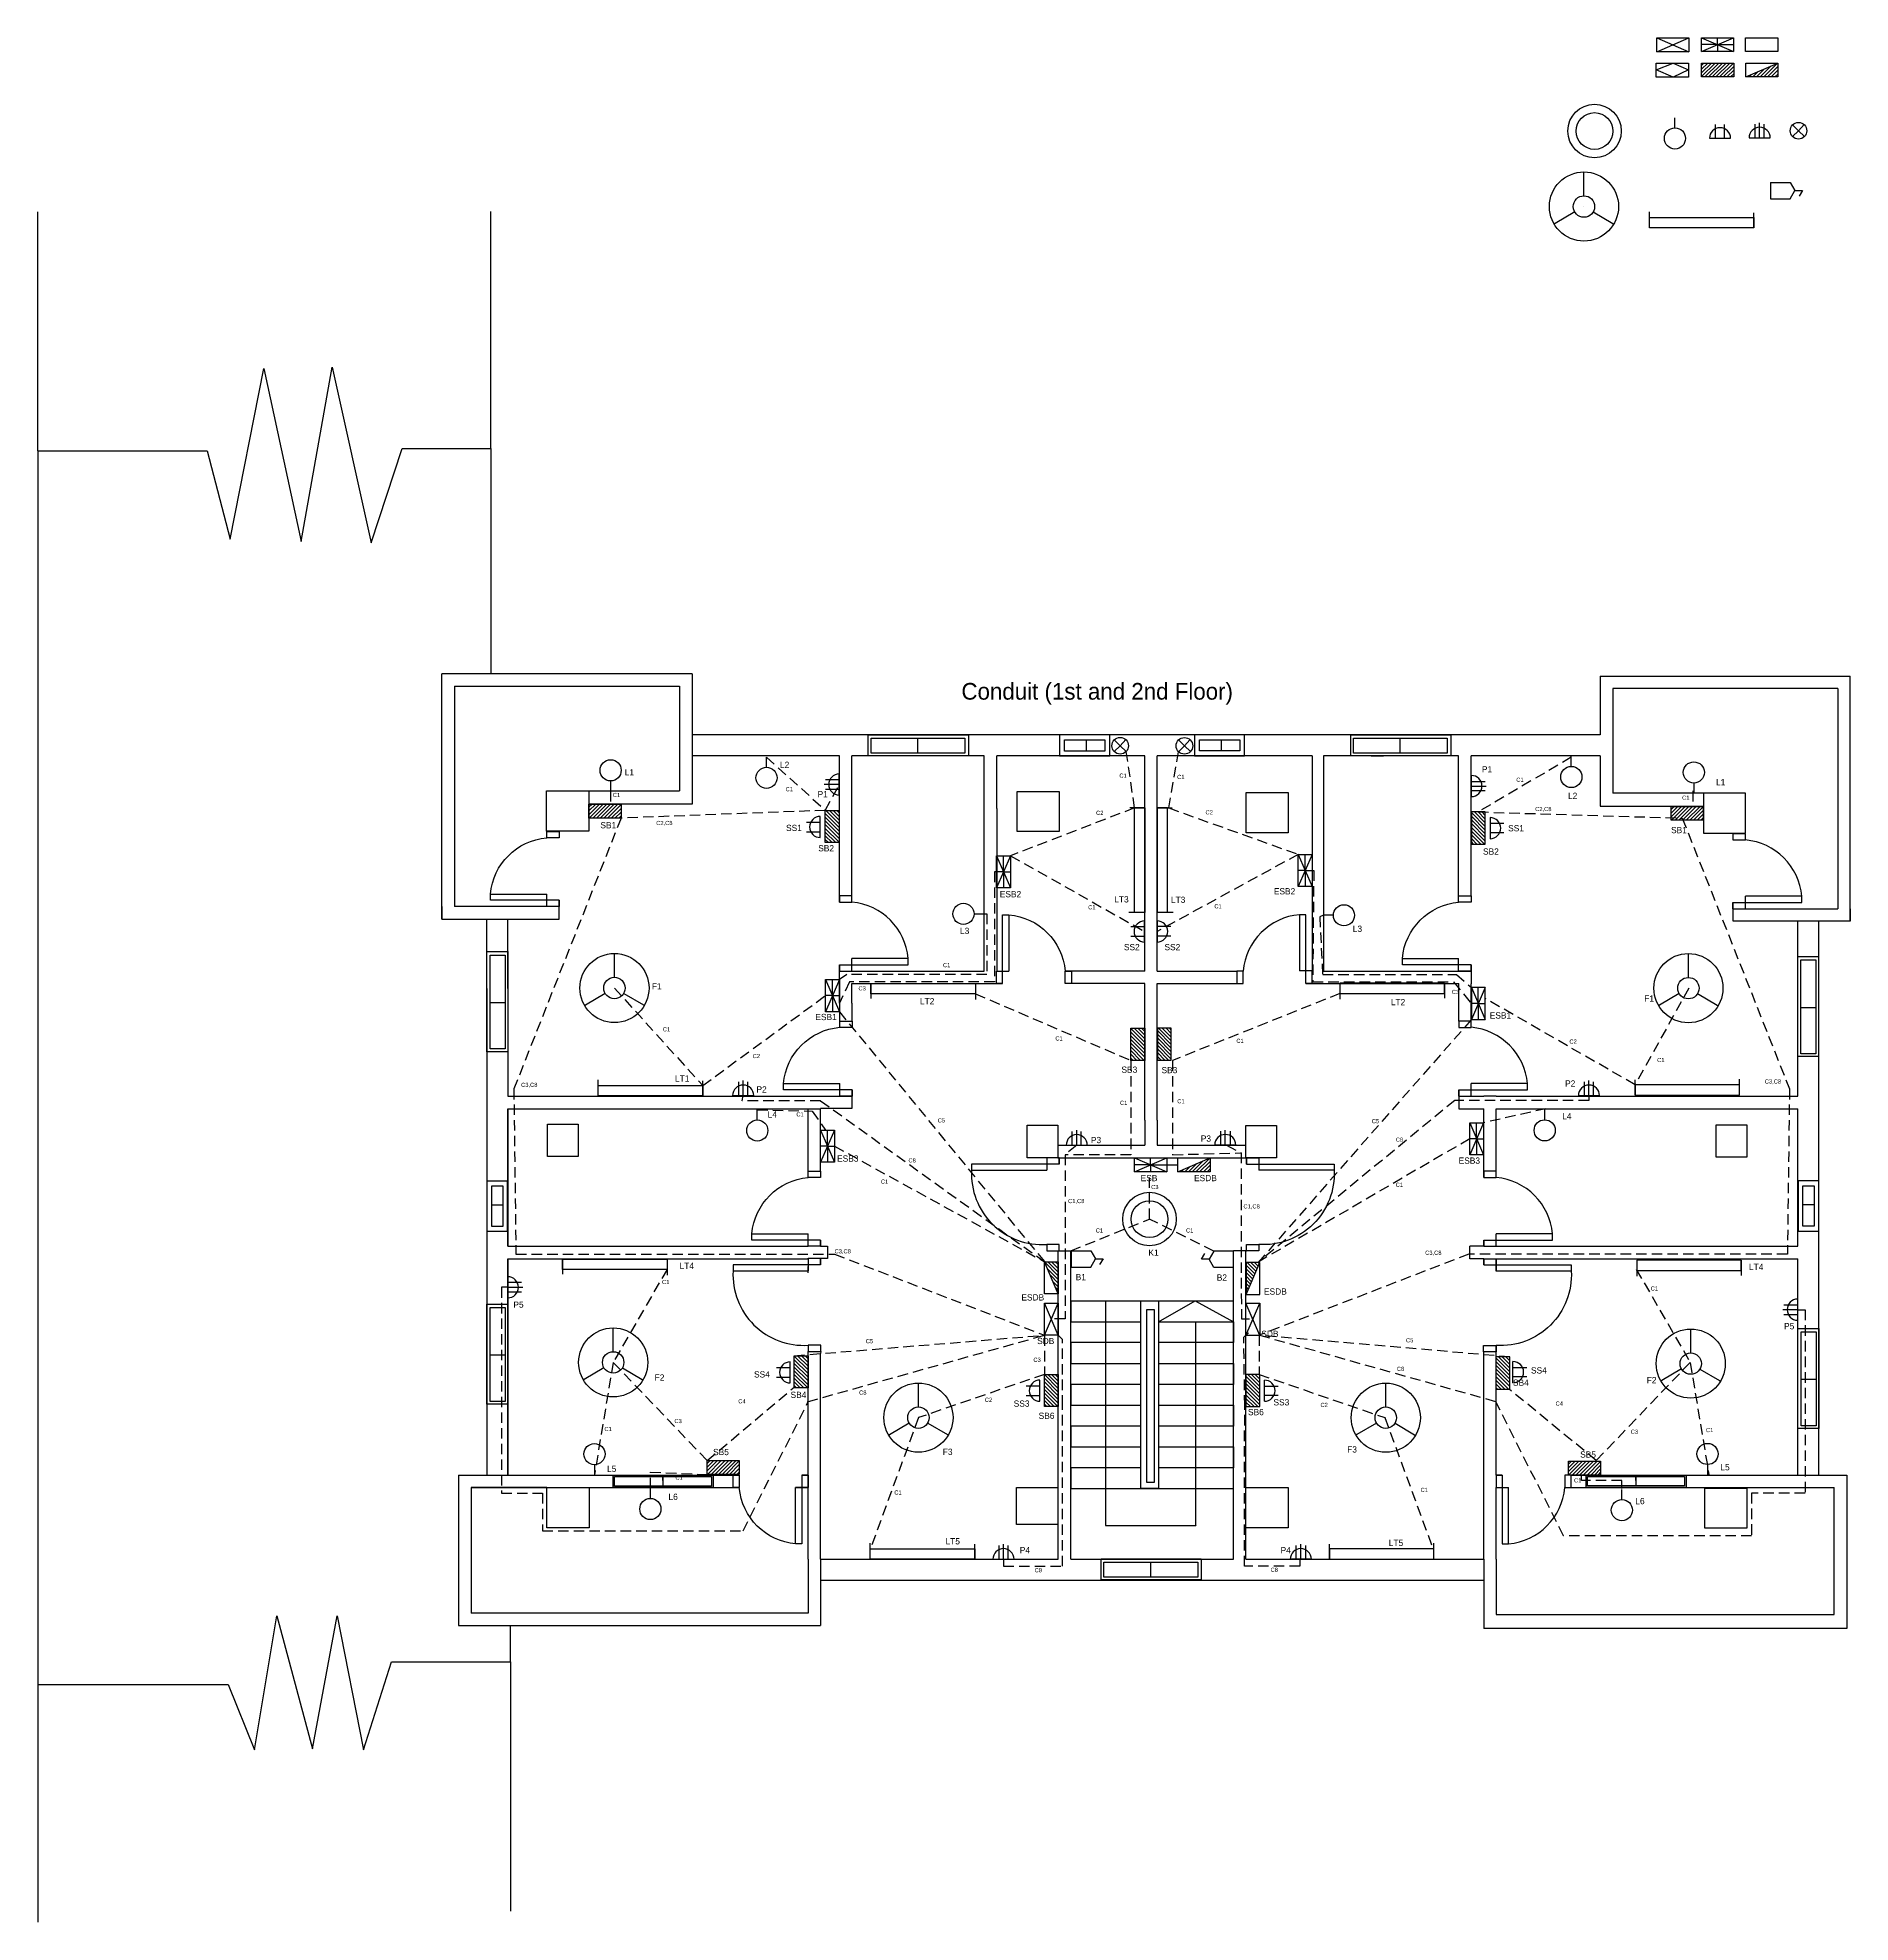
# Model space of a CAD drawing. Header units: inches. Extents: x 375 to 2429, y 186 to 1090.
# Drawn here: x 375 to 1244, y 186 to 1090 of the extents above; entities that cross this region are included whole.
import ezdxf

# ---------------------------------------------------------------- set-up
doc = ezdxf.new("R2010")
doc.units = ezdxf.units.IN
doc.header["$LTSCALE"] = 20
doc.header["$MEASUREMENT"] = 0
doc.linetypes.add('HIDDEN', pattern=[0.375, 0.25, -0.125])
for name, color, linetype in [('Conduit', 150, 'HIDDEN'), ('Emergency', 10, 'HIDDEN'), ('Fittings', 136, 'Continuous'), ('Text2', 7, 'Continuous')]:
    doc.layers.add(name, color=color, linetype=linetype)
pattern_1 = [(45, (663.4872, 326.7684), (-0.8838835, 0.8838835), [])]

msp = doc.modelspace()

# ---------------------------------------------------------------- texts
at = {"layer": 'Conduit', "char_height": 2, "attachment_point": 1}
for s, insert in [('C1', (1083.62, 734.71)), ('C1', (650.32, 727.42)), ('C1', (733.21, 730.2)), ('C1', (1163.15, 726.12)), ('C2,C8', (671.15, 713.99)), ('C2,C8', (1092.68, 720.67)), ('C1', (862.58, 610.67)), ('C1', (949.38, 609.53)), ('C3,C8', (606.37, 588.43)), ('C3,C8', (1202.78, 590.04)), ('C1', (893.56, 579.8)), ('C1', (921.03, 580.56)), ('C1,C8', (868.69, 532.7)), ('C1,C8', (952.79, 530.15)), ('C3,C8', (756.68, 508.63)), ('C3,C8', (1039.93, 507.91)), ('C1', (673.96, 493.9)), ('C1', (1148.07, 490.79)), ('C5', (771.65, 465.53)), ('C5', (1030.74, 465.96)), ('C3', (852.06, 456.6)), ('C8', (1026.35, 452.25)), ('C4', (710.5, 436.71)), ('C8', (768.47, 440.89)), ('C2', (828.71, 437.42)), ('C2', (989.73, 434.96)), ('C4', (1102.48, 435.61)), ('C3', (679.89, 427.23)), ('C1', (646.32, 423.4)), ('C3', (1138.51, 422.12)), ('C1', (1174.57, 422.9)), ('C1', (680.36, 400.11)), ('C1', (1111.34, 398.78)), ('C1', (785.36, 392.96)), ('C1', (1037.73, 394.21)), ('C8', (852.62, 355.72)), ('C8', (965.78, 355.91))]:
    msp.add_mtext_dynamic_manual_height_columns(s, width=7.3499, gutter_width=1, heights=[0], dxfattribs=dict(at, insert=insert))
at = {"layer": 'Emergency', "char_height": 2, "attachment_point": 1}
for s, insert in [('C1', (893.28, 736.7)), ('C1', (920.97, 736.07)), ('C2', (882.11, 718.85)), ('C2', (934.58, 719.1)), ('C1', (878.32, 673.58)), ('C1', (938.83, 674.04)), ('C1', (808.69, 645.83)), ('C3', (768.16, 634.7)), ('C3', (1052.68, 632.97)), ('C1', (674.3, 615.07)), ('C2', (1109.11, 609.17)), ('C2', (717.39, 602.24)), ('C1', (1151.18, 600.34)), ('C1', (738.36, 574.29)), ('C5', (806.17, 571.39)), ('C5', (1014.31, 571.01)), ('C8', (1025.82, 562.15)), ('C8', (792.13, 552.21)), ('C1', (778.88, 542.04)), ('C3', (908.52, 539.45)), ('C1', (1025.78, 540.5)), ('C1', (881.94, 518.61)), ('C1', (925.25, 518.61))]:
    msp.add_mtext_dynamic_manual_height_columns(s, width=3.6084, gutter_width=1, heights=[0], dxfattribs=dict(at, insert=insert))
at = {"layer": 'Fittings', "insert": (817.52, 780.12), "char_height": 8, "attachment_point": 1}
msp.add_mtext_dynamic_manual_height_columns('Conduit (1st and 2nd Floor)', width=300.3129, gutter_width=1, heights=[0], dxfattribs=at)
at = {"layer": 'Text2', "char_height": 3, "attachment_point": 1}
for s, width, insert in [('L2', 2.2642, (730.53, 742.37)), ('L1', 2.2642, (656.06, 738.78)), ('P1', 2.2642, (1067.1, 740.21)), ('L1', 2.2642, (1179.42, 734.04)), ('P1', 2.2642, (748.54, 728.29)), ('L2', 2.2642, (1108.44, 727.52)), ('SB1', 2.2642, (644.38, 713.43)), ('SS1', 2.2642, (733.43, 712.11)), ('SS1', 2.2642, (1079.71, 711.98)), ('SB1', 2.2642, (1157.85, 711.09)), ('SB2', 2.2642, (748.85, 702.36)), ('SB2', 2.2642, (1067.67, 700.79)), ('ESB2', 2.2642, (835.93, 680.36)), ('LT3', 2.2642, (890.82, 677.88)), ('ESB2', 2.2642, (967.36, 681.73)), ('LT3', 2.2642, (918, 677.67)), ('L3', 2.2642, (816.85, 662.74)), ('L3', 2.2642, (1005.21, 663.77)), ('SS2', 2.2642, (895.45, 654.98)), ('SS2', 2.2642, (914.91, 654.98)), ('F1', 2.2642, (669.07, 636.17)), ('LT2', 2.2642, (797.65, 629.04)), ('LT2', 2.2642, (1023.46, 628.62)), ('F1', 2.2642, (1144.99, 630.33)), ('ESB1', 2.2642, (747.48, 621.45)), ('ESB1', 2.2642, (1070.91, 622.22)), ('LT1', 2.2642, (680.17, 591.94)), ('SB3', 2.2642, (894.27, 596.2)), ('SB3', 2.2642, (913.48, 596.01)), ('P2', 2.2642, (1107.04, 589.57)), ('P2', 2.2642, (719.24, 586.73)), ('L4', 3, (724.62, 574.74)), ('L4', 3, (1105.66, 573.91)), ('P3', 2.2642, (879.63, 562.47)), ('P3', 2.2642, (932.32, 563.17)), ('ESB3', 2.2642, (757.9, 553.6)), ('ESB3', 2.2642, (1055.98, 552.59)), ('ESB', 2.2642, (903.48, 544.23)), ('ESDB', 2.2642, (929.08, 544.24)), ('K1', 2.2642, (907.22, 508.47)), ('LT4', 2.2642, (682.36, 502.16)), ('LT4', 2.2642, (1195.22, 501.62)), ('B1', 2.2642, (872.34, 496.76)), ('B2', 2.2642, (939.99, 496.54)), ('ESDB', 2.2642, (962.64, 489.84)), ('P5', 2.2642, (602.66, 483.54)), ('ESDB', 2.2642, (846.29, 487.02)), ('P5', 2.2642, (1212.04, 473.21)), ('SDB', 2.2642, (853.83, 466.12)), ('SDB', 2.2642, (961.34, 469.56)), ('SS4', 2.2642, (1090.68, 452.02)), ('F2', 2.2642, (670.41, 448.58)), ('SS4', 2.2642, (718.07, 450.11)), ('SB4', 2.2642, (1082.03, 446.13)), ('F2', 2.2642, (1146.18, 447.36)), ('SB4', 2.2642, (735.59, 440.29)), ('SS3', 2.2642, (842.6, 436.08)), ('SS3', 2.2642, (967.17, 436.71)), ('SB6', 2.2642, (854.56, 430.26)), ('SB6', 2.2642, (954.96, 432.02)), ('SB5', 2.2642, (698.42, 412.87)), ('F3', 2.2642, (808.6, 412.97)), ('F3', 2.2642, (1002.51, 414.13)), ('SB5', 2.2642, (1114.25, 411.7)), ('L5', 2.2642, (647.58, 404.78)), ('L5', 2.2642, (1181.49, 405.58)), ('L6', 2.2642, (677.03, 391.43)), ('L6', 2.2642, (1140.71, 389.35)), ('LT5', 2.2642, (809.91, 370.07)), ('P4', 2.2642, (845.52, 365.83)), ('P4', 2.2642, (970.59, 365.79)), ('LT5', 2.2642, (1022.48, 369.3))]:
    msp.add_mtext_dynamic_manual_height_columns(s, width=width, gutter_width=1, heights=[0], dxfattribs=dict(at, insert=insert))

# ---------------------------------------------------------------- blocks, each defined once
blk = doc.blocks.new('Door')
for p, q in [((0, 36), (0, 36)), ((0, -6), (0, 0)), ((-6, -6), (-6, -3)), ((-6, -3), (36, -3)), ((-6, -6), (0, -6))]:
    blk.add_line(p, q)
blk.add_lwpolyline([(-6.06, 35.59), (-0.06, 35.59), (-0.06, 38.59), (-6.06, 38.59)], close=True)
for points in [[(36, -3), (36, 0), (0, 0)], [(-6, -3), (-6, -6), (0, -6)]]:
    blk.add_lwpolyline(points)
blk.add_arc((2.17, 1.79), 33.87, 356.96817, 93.77757)
blk = doc.blocks.new('Door2')
for p, q in [((-6, 30), (-6, 30)), ((-6, -3), (-6, 0)), ((-6, 0), (27, 0)), ((0, -3), (0, 3)), ((-6, -3), (0, -3))]:
    blk.add_line(p, q)
blk.add_lwpolyline([(-6, 30), (0, 30), (0, 33), (-6, 33)], close=True)
for points in [[(-6, 0), (-6, -3), (0, -3)], [(27, 0), (27, 3), (0, 3)]]:
    blk.add_lwpolyline(points)
blk.add_arc((-2.65, 0.35), 29.77, 5.10532, 84.89468)
blk = doc.blocks.new('windows1')
for p, q in [((-0.62, 0.68), (47.38, 0.68)), ((-0.62, -5.32), (-0.62, 0.68)), ((23.11, -1.89), (23.11, 0)), ((23.11, 0), (23.11, -4.57)), ((47.38, 0.68), (47.38, -5.32)), ((47.38, -5.32), (-0.62, -5.32))]:
    blk.add_line(p, q)
blk.add_lwpolyline([(0, 0), (46.57, 0), (46.57, -4.57), (0, -4.57)], close=True)
blk = doc.blocks.new('windows2')
for p, q in [((-1.31, 1.5), (46.69, 1.5)), ((-1.31, -8.5), (-1.31, 1.5)), ((22.28, 0), (22.28, -7.22)), ((46.69, 1.5), (46.69, -8.5)), ((46.69, -8.5), (-1.31, -8.5))]:
    blk.add_line(p, q)
blk.add_lwpolyline([(0, 0), (45, 0), (45, -7.22), (0, -7.22)], close=True)
blk = doc.blocks.new('windowKitchen')
blk.add_line((0, 0), (0, -5.36))
for points in [[(-12.69, -7.63), (11.31, -7.63), (11.31, 2.37), (-12.69, 2.37)], [(-10.36, 0), (9.02, 0), (9.02, -5.36), (-10.36, -5.36)]]:
    blk.add_lwpolyline(points, close=True)

# ---------------------------------------------------------------- hatches: boundary and pattern name
at = {"layer": 'Fittings'}
h = msp.add_hatch(dxfattribs=at)
h.set_pattern_fill('ANSI31', color=256, scale=10)
h.set_pattern_definition(pattern_1)
h.paths.add_polyline_path([(1187.89, 1070.67), (1187.89, 1077.34), (1172.48, 1077.34), (1172.48, 1070.67)])
h = msp.add_hatch(dxfattribs=at)
h.set_pattern_fill('ANSI31', color=256, scale=10)
h.set_pattern_definition(pattern_1)
h.paths.add_polyline_path([(1209.06, 1070.67), (1209.06, 1077.34), (1193.65, 1070.67)])
h = msp.add_hatch(dxfattribs=at)
h.set_pattern_fill('ANSI31', color=256, scale=10, angle=180)
h.set_pattern_definition([(225, (1163.3083, 1465.8828), (0.8838835, -0.8838835), [])])
h.paths.add_polyline_path([(638.9, 721.99), (638.9, 715.31), (654.31, 715.31), (654.31, 721.99)])
h = msp.add_hatch(dxfattribs=at)
h.set_pattern_fill('ANSI31', color=256, scale=10, angle=-90)
h.set_pattern_definition([(315, (8.3618, 1228.037), (0.8838835, 0.8838835), [])])
h.paths.add_polyline_path([(752.26, 703.63), (758.93, 703.63), (758.93, 719.04), (752.26, 719.04)])
h = msp.add_hatch(dxfattribs=at)
h.set_pattern_fill('ANSI31', color=256, scale=10, angle=-90)
h.set_pattern_definition([(315, (6.5091, 1227.28), (0.8838835, 0.8838835), [])])
h.paths.add_polyline_path([(1068.74, 718.29), (1062.07, 718.29), (1062.07, 702.88), (1068.74, 702.88)])
h = msp.add_hatch(dxfattribs=at)
h.set_pattern_fill('ANSI31', color=256, scale=10, angle=180)
h.set_pattern_definition([(225, (1682.2812, 1464.8253), (0.8838835, -0.8838835), [])])
h.paths.add_polyline_path([(1157.88, 720.93), (1157.88, 714.26), (1173.29, 714.26), (1173.29, 720.93)])
h = msp.add_hatch(dxfattribs=at)
h.set_pattern_fill('ANSI31', color=256, scale=10, angle=90)
h.set_pattern_definition([(135, (1649.3041, 90.1423), (-0.8838835, -0.8838835), [])])
h.paths.add_polyline_path([(905.41, 614.55), (898.74, 614.55), (898.74, 599.14), (905.41, 599.14)])
h = msp.add_hatch(dxfattribs=at)
h.set_pattern_fill('ANSI31', color=256, scale=10, angle=90)
h.set_pattern_definition([(135, (1643.3332, 90.2058), (-0.8838835, -0.8838835), [])])
h.paths.add_polyline_path([(911.48, 599.2), (918.15, 599.2), (918.15, 614.61), (911.48, 614.61)])
h = msp.add_hatch(dxfattribs=at)
h.set_pattern_fill('ANSI31', color=256, scale=10)
h.set_pattern_definition([(45, (391.1731, -198.1647), (-0.8838835, 0.8838835), [])])
h.paths.add_polyline_path([(936.75, 545.73), (936.75, 552.4), (921.34, 545.73)])
h = msp.add_hatch(dxfattribs=at)
h.set_pattern_fill('ANSI31', color=256, scale=10, angle=90)
h.set_pattern_definition([(135, (1607.8864, -42.9334), (-0.8838835, -0.8838835), [])])
h.paths.add_polyline_path([(863.99, 502.64), (857.32, 502.64), (863.99, 487.23)])
h = msp.add_hatch(dxfattribs=at)
h.set_pattern_fill('ANSI31', color=256, scale=10, angle=90)
h.set_pattern_definition([(135, (1508.9687, -43.3281), (-0.8838835, -0.8838835), [])])
h.paths.add_polyline_path([(954.01, 486.83), (960.68, 502.24), (954.01, 502.24)])
h = msp.add_hatch(dxfattribs=at)
h.set_pattern_fill('ANSI31', color=256, scale=10, angle=90)
h.set_pattern_definition([(135, (1487.8914, -66.8906), (-0.8838835, -0.8838835), [])])
h.paths.add_polyline_path([(743.99, 457.51), (737.32, 457.51), (737.32, 442.1), (743.99, 442.1)])
h = msp.add_hatch(dxfattribs=at)
h.set_pattern_fill('ANSI31', color=256, scale=10, angle=90)
h.set_pattern_definition([(135, (1482.8422, -67.4412), (-0.8838835, -0.8838835), [])])
h.paths.add_polyline_path([(1073.81, 441.55), (1080.48, 441.55), (1080.48, 456.96), (1073.81, 456.96)])
h = msp.add_hatch(dxfattribs=at)
h.set_pattern_fill('ANSI31', color=256, scale=10, angle=90)
h.set_pattern_definition([(135, (1607.8968, -75.8085), (-0.8838835, -0.8838835), [])])
h.paths.add_polyline_path([(864, 448.6), (857.33, 448.6), (857.33, 433.18), (864, 433.18)])
h = msp.add_hatch(dxfattribs=at)
h.set_pattern_fill('ANSI31', color=256, scale=10, angle=90)
h.set_pattern_definition([(135, (1603.0097, -75.8253), (-0.8838835, -0.8838835), [])])
h.paths.add_polyline_path([(953.97, 433.17), (960.64, 433.17), (960.64, 448.58), (953.97, 448.58)])
h = msp.add_hatch(dxfattribs=at)
h.set_pattern_fill('ANSI31', color=256, scale=10, angle=180)
h.set_pattern_definition([(225, (1220.0052, 1151.1902), (0.8838835, -0.8838835), [])])
h.paths.add_polyline_path([(695.6, 407.29), (695.6, 400.62), (711.01, 400.62), (711.01, 407.29)])
h = msp.add_hatch(dxfattribs=at)
h.set_pattern_fill('ANSI31', color=256, scale=10, angle=180)
h.set_pattern_definition([(225, (1632.9905, 1150.8956), (0.8838835, -0.8838835), [])])
h.paths.add_polyline_path([(1108.59, 407), (1108.59, 400.33), (1124, 400.33), (1124, 407)])

# ---------------------------------------------------------------- linework, layer by layer
for p, q in [((374.53, 891.4), (374.53, 1006.02)), ((591.89, 892.51), (591.89, 1006.14)), ((466.83, 849.13), (482.94, 930.93)), ((482.94, 930.93), (500.92, 847.89)), ((500.92, 847.89), (515.8, 931.55)), ((515.8, 931.55), (534.39, 847.27)), ((374.53, 891.4), (374.53, 299.85)), ((374.53, 891.4), (455.79, 891.4)), ((455.79, 891.4), (466.83, 849.13)), ((534.39, 847.27), (549.27, 892.51)), ((549.27, 892.51), (591.89, 892.51)), ((591.89, 892.51), (591.89, 784.51)), ((568.35, 666.91), (568.35, 784.51)), ((688.32, 784.51), (568.35, 784.51)), ((574.35, 778.51), (574.35, 672.91)), ((574.35, 778.51), (682.32, 778.51)), ((682.32, 778.51), (682.32, 728.36)), ((688.32, 784.51), (688.32, 722.08)), ((1123.85, 783.45), (1123.85, 755.21)), ((1123.85, 783.45), (1243.81, 783.45)), ((1129.85, 777.45), (1129.85, 727.3)), ((1237.81, 777.45), (1129.85, 777.45)), ((1237.81, 777.45), (1237.81, 671.85)), ((1243.81, 665.85), (1243.81, 783.45)), ((1123.85, 755.21), (688.48, 755.21)), ((759.04, 745.21), (688.48, 745.21)), ((759.04, 730), (759.04, 745.21)), ((765.04, 720), (765.04, 745.21)), ((828.45, 745.21), (765.04, 745.21)), ((828.45, 720), (828.45, 745.21)), ((834.45, 720), (834.45, 745.21)), ((905.43, 745.21), (834.45, 745.21)), ((905.43, 720), (905.43, 745.21)), ((911.43, 720), (911.43, 745.21)), ((985.66, 745.21), (911.43, 745.21)), ((985.66, 745.22), (985.66, 642.02)), ((991.12, 745.21), (991.12, 642)), ((1000.12, 745.21), (991.12, 745.21)), ((1014, 745.21), (1000.12, 745.21)), ((1014, 745.21), (1020, 745.21)), ((1055.89, 745.21), (1020, 745.21)), ((1055.89, 720), (1055.89, 745.21)), ((1123.85, 745.21), (1062.01, 745.21)), ((1062.01, 720), (1062.01, 745.21)), ((1123.85, 745.21), (1123.85, 721.02)), ((638.8, 728.36), (682.32, 728.36)), ((638.8, 728.36), (682.32, 728.36)), ((759.04, 720), (759.04, 730)), ((1173.36, 727.3), (1129.85, 727.3)), ((1173.36, 727.3), (1129.85, 727.3)), ((688.32, 722.08), (638.8, 722.08)), ((759.04, 675), (759.04, 720)), ((765.04, 675), (765.04, 720)), ((828.45, 642), (828.45, 720)), ((834.45, 720), (834.45, 642)), ((905.43, 642), (905.43, 720)), ((911.43, 642), (911.43, 720)), ((1055.89, 678.03), (1055.89, 720)), ((1062.01, 716.83), (1062.01, 720)), ((1062.01, 678.03), (1062.01, 716.83)), ((1123.85, 721.02), (1173.36, 721.02)), ((568.35, 672.91), (568.35, 666.91)), ((618.64, 672.91), (574.35, 672.91)), ((624.54, 666.91), (624.54, 672.91)), ((1187.63, 665.85), (1187.63, 671.85)), ((1193.53, 671.85), (1237.81, 671.85)), ((1243.81, 671.85), (1243.81, 665.85)), ((568.35, 666.91), (624.54, 666.91)), ((590, 633.67), (590, 666.48)), ((600, 633.67), (600, 666.48)), ((1243.81, 665.85), (1187.63, 665.85)), ((1218.72, 582), (1218.72, 665.85)), ((1228.72, 400.3), (1228.72, 665.85)), ((759.04, 626.59), (759.04, 645)), ((765.04, 642), (765.04, 648)), ((765.04, 642), (828.45, 642)), ((834.45, 642), (837.28, 642)), ((905.43, 642), (867.28, 642)), ((911.43, 642), (917.43, 642)), ((917.43, 642), (949.66, 642)), ((991.12, 642), (1014, 642)), ((1014, 642), (1020, 642)), ((1020, 642), (1062, 642.01)), ((1062, 642.01), (1062, 635.91)), ((765.04, 626.59), (765.04, 636)), ((765.04, 636), (834.45, 636)), ((834.45, 636.04), (834.45, 636)), ((905.43, 636), (867.28, 635.99)), ((905.43, 570.49), (905.43, 636)), ((911.43, 570.49), (911.43, 636)), ((911.43, 636), (949.86, 636)), ((985.66, 636.02), (1056, 636)), ((1056, 618), (1056, 636)), ((1062, 618), (1062, 635.91)), ((759.04, 626.59), (759.04, 617.99)), ((765.04, 626.59), (765.04, 618)), ((759.04, 617.99), (759.17, 618)), ((600, 582), (744, 582)), ((744, 582), (750, 582)), ((750, 582), (764.98, 582)), ((764.98, 582), (764.98, 576.01)), ((1056, 582.01), (1056, 575.98)), ((1056, 582), (1068, 582)), ((1074, 582), (1068, 582)), ((1074, 582), (1200, 582)), ((1200, 582), (1218.72, 582)), ((600, 510), (600, 576)), ((600, 576), (744, 576)), ((744, 546), (744, 576)), ((744, 576), (750, 576)), ((764.98, 576.01), (749.98, 576.01)), ((750, 546), (750, 576)), ((905.43, 570.49), (905.43, 558.48)), ((911.43, 570.49), (911.43, 558.48)), ((1056, 576), (1068, 576)), ((1068, 543), (1068, 576)), ((1074, 576), (1200, 576)), ((1074, 543), (1074, 576)), ((1200, 576), (1218.72, 576)), ((1218.72, 510), (1218.72, 576)), ((863.7, 558.48), (905.43, 558.48)), ((863.7, 552.48), (954, 552.48)), ((911.43, 558.48), (954, 558.48)), ((1074, 510), (1074, 516)), ((600, 510), (744, 510)), ((750, 510), (753.37, 510)), ((753.37, 510), (753.37, 504.23)), ((864, 507.66), (864, 507.88)), ((864, 507.88), (864.47, 507.88)), ((864, 504), (864, 507.66)), ((864.47, 507.88), (870, 507.88)), ((870, 504), (870, 507.88)), ((948, 504), (948, 507.72)), ((948, 507.72), (948.01, 507.72)), ((954.17, 507.86), (948.01, 507.86)), ((948.01, 507.86), (948.01, 507.72)), ((954, 504), (954, 507.86)), ((954, 507.86), (954.17, 507.86)), ((1068, 510), (1061.35, 510)), ((1061.35, 504.06), (1061.35, 510)), ((1074, 510), (1200, 510)), ((1200, 510), (1218.72, 510)), ((600, 504), (744, 504)), ((600, 400.3), (600, 504)), ((744, 504), (744, 504.25)), ((744, 497.28), (744, 500.28)), ((753.37, 504.23), (750, 504.17)), ((864, 360), (864, 504)), ((870, 360), (870, 504)), ((948, 360), (948, 504)), ((954, 360), (954, 504)), ((1068, 504.06), (1061.35, 504.06)), ((1068, 501.06), (1068, 504)), ((1074, 504), (1200, 504)), ((1074, 498.06), (1074, 504)), ((1200, 504), (1218.72, 504)), ((1218.72, 400.35), (1218.72, 504)), ((870, 483.82), (948, 483.82)), ((870, 483.82), (870, 473.82)), ((886.6, 483.82), (886.6, 376.16)), ((911.99, 473.82), (929.69, 483.82)), ((929.69, 483.82), (948, 473.82)), ((870, 473.82), (903.64, 473.82)), ((911.99, 473.82), (948, 473.82)), ((929.93, 376.36), (929.93, 474.02)), ((948, 473.82), (948, 463.82)), ((870, 463.82), (870, 453.82)), ((903.64, 463.82), (870, 463.82)), ((948, 463.82), (911.99, 463.82)), ((1074, 400.35), (1074, 462.46)), ((744, 458.69), (744, 459.58)), ((744, 459.58), (750.06, 459.58)), ((744, 360), (744, 458.69)), ((750.06, 459.58), (750, 458.69)), ((750, 360), (750, 458.69)), ((870, 453.82), (903.64, 453.82)), ((911.99, 453.82), (948, 453.82)), ((948, 453.82), (948, 443.82)), ((1068, 360), (1068, 459.46)), ((870, 443.82), (870, 433.82)), ((903.64, 443.82), (870, 443.82)), ((948, 443.82), (911.99, 443.82)), ((870, 433.82), (903.64, 433.82)), ((911.99, 433.82), (948, 433.82)), ((948, 433.82), (948, 423.82)), ((870, 423.82), (870, 413.82)), ((903.64, 423.82), (870, 423.82)), ((948, 423.82), (911.99, 423.82)), ((870, 413.82), (903.64, 413.82)), ((911.99, 413.82), (948, 413.82)), ((948, 413.82), (948, 403.82)), ((576.36, 400.3), (711, 400.3)), ((576.36, 400.3), (576.36, 394.3)), ((741, 400.3), (744, 400.3)), ((870, 403.82), (870, 393.82)), ((903.64, 403.82), (870, 403.82)), ((948, 403.82), (911.99, 403.82)), ((1109.93, 400.35), (1200, 400.35)), ((1200, 400.35), (1228.72, 400.35)), ((1222.77, 400.3), (1222.77, 400.35)), ((1228.72, 400.3), (1242.09, 400.3)), ((1242.09, 400.3), (1242.09, 394.3)), ((576.36, 394.3), (576.36, 334.14)), ((618.75, 394.3), (582.36, 394.3)), ((582.36, 394.3), (711, 394.3)), ((582.36, 394.3), (582.36, 334.14)), ((738, 394.3), (744, 394.3)), ((843.86, 394.3), (864, 394.3)), ((870, 393.82), (948, 393.82)), ((1074, 360), (1074, 394.35)), ((1109.93, 394.35), (1236.09, 394.35)), ((1236.09, 394.35), (1236.09, 394.3)), ((1236.09, 333.39), (1236.09, 394.3)), ((1242.09, 394.3), (1242.09, 326.79)), ((886.6, 376.16), (929.93, 376.16)), ((929.93, 376.36), (929.93, 376.36)), ((929.93, 376.36), (929.93, 376.16)), ((744, 360), (744, 334.14)), ((750, 360), (864, 360)), ((750, 360), (750, 328.14)), ((870, 360), (948, 360)), ((954, 360), (1068, 360)), ((1068, 360), (1068, 333.39)), ((1074, 360), (1074, 339.39)), ((750, 350), (864, 350)), ((864, 350), (1068, 350)), ((1074, 339.39), (1074, 333.39)), ((478.55, 268.5), (489.29, 332.9)), ((489.29, 332.9), (506.37, 268.98)), ((506.37, 268.98), (518.08, 332.9)), ((518.08, 332.9), (530.77, 268.5)), ((576.36, 334.14), (576.36, 328.14)), ((576.36, 328.14), (750, 328.14)), ((744, 334.14), (582.36, 334.14)), ((601.25, 310.72), (601.25, 328.14)), ((1068, 333.39), (1068, 326.79)), ((1242.09, 326.79), (1068, 326.79)), ((1074, 333.39), (1228.72, 333.39)), ((1228.72, 333.39), (1236.09, 333.39)), ((530.77, 268.5), (544.27, 310.72)), ((544.27, 310.72), (601.25, 310.72)), ((601.25, 310.72), (601.25, 191.17)), ((374.53, 299.85), (465.95, 299.85)), ((374.53, 299.85), (374.53, 185.88)), ((465.95, 299.85), (478.55, 268.5))]:
    msp.add_line(p, q)
for points in [[(618.6, 728.36), (638.8, 728.36), (638.8, 709.12), (618.6, 709.12)], [(844.26, 728.11), (864.47, 728.11), (864.47, 708.87), (844.26, 708.87)], [(954.06, 727.56), (974.27, 727.56), (974.27, 708.32), (954.06, 708.32)], [(1193.57, 727.3), (1173.36, 727.3), (1173.36, 708.06), (1193.57, 708.06)], [(618.98, 568.6), (633.65, 568.6), (633.65, 553.05), (618.98, 553.05)], [(849.03, 568.03), (863.7, 568.03), (863.7, 552.48), (849.03, 552.48)], [(954, 567.99), (968.68, 567.99), (968.68, 552.44), (954, 552.44)], [(1179.49, 568.22), (1194.16, 568.22), (1194.16, 552.67), (1179.49, 552.67)], [(903.64, 483.82), (911.99, 483.82), (911.99, 393.82), (903.64, 393.82)], [(906.48, 479.71), (909.96, 479.71), (909.96, 396.79), (906.48, 396.8)], [(618.75, 394.3), (638.96, 394.3), (638.96, 375.06), (618.75, 375.06)], [(954, 394.3), (974.21, 394.3), (974.21, 375.06), (954, 375.06)], [(1173.98, 394.04), (1194.19, 394.04), (1194.19, 374.8), (1173.98, 374.8)]]:
    msp.add_lwpolyline(points, close=True)
for points in [[(590, 633.67), (590, 400.3)], [(600, 633.67), (600, 582)], [(600, 576), (600, 510)], [(600, 504), (600, 400.3)], [(864, 376.66), (843.86, 376.66), (843.86, 394.3)], [(750, 360), (864, 360)], [(870, 360), (948, 360)], [(954, 360), (1068, 360)]]:
    msp.add_lwpolyline(points)
at = {"layer": 'Conduit'}
for p, q in [((724.06, 744.53), (752.26, 719.04)), ((1110.02, 744.53), (1065.28, 718.29)), ((649.3, 728.34), (649.3, 721.99)), ((752.26, 719.04), (758.93, 731.44)), ((1168.24, 728.34), (1168.24, 721.99)), ((654.31, 715.31), (602.88, 585.47)), ((752.26, 719.04), (654.31, 715.31)), ((1065.28, 718.29), (1163.22, 715.31)), ((1163.22, 715.31), (1214.65, 585.47)), ((824.23, 631.07), (898.74, 599.14)), ((999.06, 631.22), (918.8, 599.14)), ((898.74, 599.14), (898.74, 553.91)), ((918.8, 599.14), (918.8, 553.91)), ((602.88, 585.47), (603.9, 506.3)), ((1214.65, 585.47), (1213.64, 506.3)), ((872.83, 558.49), (867.2, 553.91)), ((898.74, 553.91), (867.2, 553.91)), ((867.2, 553.91), (867.2, 475.2)), ((918.8, 553.91), (951.63, 554.82)), ((944.71, 558.49), (951.63, 554.82)), ((951.63, 554.82), (951.78, 475.2)), ((603.9, 506.3), (756.68, 506.3)), ((756.68, 506.3), (857.29, 467.35)), ((1060.86, 506.3), (960.25, 467.35)), ((1213.64, 506.3), (1060.86, 506.3)), ((676.34, 498.93), (650.52, 454.33)), ((1141.19, 498.93), (1167.02, 454.33)), ((600, 490.36), (596.9, 490.36)), ((596.9, 490.36), (596.9, 391.68)), ((1218.61, 479.62), (1222.09, 479.62)), ((1222.09, 479.62), (1222.09, 391.72)), ((867.2, 475.2), (861.84, 475.2)), ((951.78, 475.2), (955.7, 475.2)), ((737.32, 457.51), (857.29, 467.35)), ((743.78, 435.5), (857.29, 467.35)), ((857.29, 467.35), (857.29, 448.6)), ((865.99, 465.38), (863.96, 467.35)), ((865.99, 433.57), (865.99, 465.38)), ((952.95, 466.39), (955.24, 468.49)), ((953.38, 433.57), (952.95, 466.39)), ((1080.48, 456.96), (960.25, 467.35)), ((960.25, 467.35), (960.25, 448.6)), ((1073.76, 435.5), (960.25, 467.35)), ((650.52, 454.33), (641.54, 400.48)), ((650.52, 454.33), (695.6, 407.29)), ((1167.02, 454.33), (1121.94, 407.29)), ((1167.02, 454.33), (1176, 400.48)), ((857.29, 448.6), (796.92, 427.86)), ((960.25, 448.6), (1020.62, 427.86)), ((695.6, 407.29), (737.32, 442.45)), ((712.92, 373.53), (744, 435.56)), ((1106.34, 371.21), (1073.76, 435.5)), ((1121.94, 407.29), (1080.22, 441.54)), ((796.92, 427.86), (773.84, 364.95)), ((865.99, 356.65), (865.99, 433.57)), ((953.23, 356.65), (953.38, 433.57)), ((1020.62, 427.86), (1043.7, 364.95)), ((668.35, 393.93), (668.35, 401.7)), ((668.35, 401.7), (695.6, 400.62)), ((1114.95, 397.69), (1114.95, 400.3)), ((1134.28, 397.69), (1114.95, 397.69)), ((1134.25, 393.89), (1134.25, 397.64)), ((596.9, 391.68), (616.59, 391.68)), ((616.59, 391.68), (616.59, 373.53)), ((1222.09, 391.72), (1196.49, 391.72)), ((1196.49, 391.72), (1196.49, 371.21)), ((616.59, 373.53), (712.92, 373.53)), ((1196.49, 371.21), (1106.34, 371.21)), ((837.69, 360), (837.69, 356.65)), ((837.69, 356.65), (865.99, 356.65)), ((979.85, 356.65), (953.23, 356.65)), ((979.85, 360), (979.85, 356.65))]:
    msp.add_line(p, q, dxfattribs=at)
at = {"layer": 'Emergency'}
for p, q in [((900.54, 720.19), (896.58, 747.32)), ((916.93, 720.19), (921.65, 747.17)), ((900.54, 720.19), (841.05, 697.26)), ((916.93, 720.19), (979.02, 697.95)), ((841.05, 697.26), (905.38, 660.96)), ((979.02, 697.95), (911.41, 660.98)), ((834.38, 689.56), (833.44, 689.56)), ((833.44, 689.56), (833.44, 636.82)), ((985.61, 690.18), (986.55, 690.18)), ((986.51, 690.18), (985.98, 636.82)), ((828.39, 669.4), (829.75, 669.4)), ((829.75, 669.4), (829.75, 640.37)), ((991.12, 668.74), (989.35, 667.97)), ((989.35, 667.97), (990.77, 640.37)), ((651.13, 633.85), (693.44, 587.07)), ((762.56, 640.37), (759, 637.91)), ((763.92, 636.82), (759.04, 626.59)), ((829.75, 640.37), (762.56, 640.37)), ((833.44, 636.82), (763.92, 636.82)), ((985.98, 636.82), (1053.55, 636.82)), ((990.77, 640.37), (1054.91, 640.37)), ((1053.55, 636.82), (1062.07, 626.41)), ((1054.91, 640.37), (1062.07, 634.11)), ((1166.33, 633.85), (1140.64, 587.46)), ((693.44, 587.07), (752.33, 630.2)), ((1140.64, 587.46), (1068.68, 628.9)), ((759, 622.5), (857.32, 502.64)), ((1062.07, 618.7), (960.15, 502.64)), ((712.32, 579.8), (712.88, 582.28)), ((750, 579.8), (712.32, 579.8)), ((750, 579.8), (857.32, 502.64)), ((1054.15, 579.98), (960.15, 502.64)), ((1118.47, 579.98), (1054.15, 579.98)), ((1118.47, 582.27), (1118.47, 579.98)), ((719.62, 575.41), (745.93, 574.84)), ((745.93, 574.84), (752.33, 565.77)), ((1097.84, 576), (1067.94, 569.24)), ((1061.27, 561.54), (960.15, 502.64)), ((756.58, 558.06), (857.32, 502.64)), ((907.73, 523.07), (907.73, 545.73)), ((915.99, 549.07), (921.67, 549.07)), ((870, 507.88), (907.73, 523.07)), ((938.57, 507.75), (907.73, 523.07))]:
    msp.add_line(p, q, dxfattribs=at)
at = {"layer": 'Fittings'}
for p, q in [((1150.95, 1089.39), (1166.36, 1082.72)), ((1150.95, 1082.72), (1166.36, 1089.39)), ((1172.44, 1089.51), (1187.85, 1082.84)), ((1172.44, 1082.84), (1187.85, 1089.51)), ((1180.14, 1086.17), (1172.44, 1086.17)), ((1180.14, 1086.17), (1180.14, 1089.51)), ((1180.14, 1086.17), (1187.85, 1086.17)), ((1180.14, 1086.17), (1180.14, 1082.84)), ((1150.77, 1074.04), (1158.8, 1077.33)), ((1158.8, 1077.33), (1166.18, 1074.04)), ((1193.65, 1070.67), (1209.06, 1077.34)), ((1158.8, 1070.66), (1150.77, 1074.04)), ((1166.18, 1074.04), (1158.8, 1070.66)), ((1159.7, 1046.28), (1159.7, 1051.1)), ((1200.34, 1041.49), (1200.34, 1048.67)), ((1176.28, 1041.26), (1186.42, 1041.26)), ((1179.06, 1047.87), (1179.06, 1041.26)), ((1183.52, 1041.26), (1183.52, 1047.87)), ((1195.27, 1041.49), (1205.41, 1041.49)), ((1198.05, 1048.1), (1198.05, 1041.49)), ((1202.51, 1041.49), (1202.51, 1048.1)), ((1216.15, 1047.7), (1218.97, 1044.89)), ((1216.15, 1042.08), (1218.97, 1044.89)), ((1218.97, 1044.89), (1221.63, 1047.85)), ((1218.97, 1044.89), (1221.9, 1042.2)), ((1116.08, 1013.69), (1116.08, 1025.13)), ((1205.56, 1020.13), (1215, 1020.13)), ((1205.56, 1020.13), (1205.56, 1012.27)), ((1205.56, 1012.27), (1214.96, 1012.27)), ((1214.96, 1012.27), (1217.23, 1016.24)), ((1215, 1020.13), (1217.23, 1016.24)), ((1217.23, 1016.24), (1220.82, 1016.24)), ((1220.82, 1016.24), (1219.22, 1013.54)), ((1111.66, 1005.95), (1102.24, 1000.38)), ((1116.08, 1008.56), (1116.08, 1008.56)), ((1116.08, 1008.56), (1116.08, 1008.56)), ((1116.08, 1008.56), (1116.08, 1008.56)), ((1120.5, 1005.97), (1129.99, 1000.42)), ((1147.46, 998.36), (1147.46, 1006.01)), ((1197.53, 998.36), (1197.53, 1005.57)), ((1102.24, 1000.38), (1101.81, 1000.12)), ((1129.99, 1000.42), (1130.38, 1000.19)), ((890.83, 752.83), (893.65, 750.01)), ((890.83, 747.21), (893.65, 750.01)), ((893.65, 750.01), (896.31, 752.97)), ((893.65, 750.01), (896.58, 747.32)), ((921.65, 752.79), (924.47, 749.97)), ((924.47, 749.97), (927.13, 752.93)), ((724.06, 739.71), (724.06, 744.53)), ((921.65, 747.17), (924.47, 749.97)), ((924.47, 749.97), (927.4, 747.28)), ((1110.02, 740.11), (1110.02, 744.93)), ((649.3, 733.16), (649.3, 728.34)), ((758.93, 733.62), (752.32, 733.62)), ((758.93, 726.38), (758.93, 736.51)), ((1062.07, 725.62), (1062.07, 735.76)), ((1062.07, 732.86), (1068.69, 732.86)), ((1168.76, 732.15), (1168.76, 727.33)), ((758.93, 731.44), (751.75, 731.44)), ((752.32, 729.16), (758.93, 729.16)), ((1062.07, 730.69), (1069.25, 730.69)), ((1068.69, 728.4), (1062.07, 728.4)), ((749.79, 706.02), (749.79, 716.16)), ((905.45, 720.19), (898.25, 720.19)), ((911.43, 720.25), (918.64, 720.25)), ((1071.09, 715.58), (1071.09, 705.45)), ((749.79, 713.27), (743.17, 713.27)), ((743.17, 708.8), (749.79, 708.8)), ((1077.71, 712.8), (1071.09, 712.8)), ((1071.09, 708.34), (1077.71, 708.34)), ((841.05, 697.26), (834.38, 681.85)), ((834.38, 697.26), (841.05, 681.85)), ((837.71, 689.56), (837.71, 697.26)), ((985.69, 697.95), (979.02, 682.54)), ((979.02, 697.95), (985.69, 682.54)), ((982.36, 690.25), (982.36, 697.95)), ((837.71, 689.56), (834.38, 689.56)), ((837.71, 689.56), (841.05, 689.56)), ((837.71, 689.56), (837.71, 681.85)), ((982.36, 690.25), (979.02, 690.25)), ((982.36, 690.25), (985.69, 690.25)), ((982.36, 690.25), (982.36, 682.54)), ((823.57, 669.4), (828.39, 669.4)), ((905.45, 670.11), (897.8, 670.11)), ((911.43, 670.18), (919.08, 670.18)), ((995.89, 668.74), (991.07, 668.74)), ((905.38, 663.13), (898.76, 663.13)), ((905.38, 655.89), (905.38, 666.03)), ((911.41, 666.05), (911.41, 655.92)), ((918.03, 663.27), (911.41, 663.27)), ((898.76, 658.67), (905.38, 658.67)), ((911.41, 658.81), (918.03, 658.81)), ((651.13, 638.98), (651.13, 650.42)), ((1166.16, 638.91), (1166.16, 650.35)), ((651.13, 633.85), (651.13, 633.85)), ((651.13, 633.85), (651.13, 633.85)), ((651.13, 633.85), (651.13, 633.85)), ((759, 637.91), (752.33, 622.5)), ((752.33, 637.91), (759, 622.5)), ((755.66, 630.2), (755.66, 637.91)), ((774.15, 635.98), (774.15, 628.78)), ((824.23, 635.98), (824.23, 628.33)), ((999.06, 636.14), (999.06, 628.49)), ((1049.13, 636.14), (1049.13, 628.93)), ((1062.07, 634.11), (1068.74, 618.7)), ((1068.74, 634.11), (1062.07, 618.7)), ((1065.41, 626.41), (1065.41, 634.11)), ((1166.16, 633.78), (1166.16, 633.78)), ((1166.16, 633.78), (1166.16, 633.78)), ((1166.16, 633.78), (1166.16, 633.78)), ((637.3, 625.67), (636.87, 625.42)), ((646.72, 631.24), (637.3, 625.67)), ((655.56, 631.26), (665.05, 625.71)), ((665.05, 625.71), (665.44, 625.48)), ((755.66, 630.2), (752.33, 630.2)), ((755.66, 630.2), (759, 630.2)), ((755.66, 630.2), (755.66, 622.5)), ((1065.41, 626.41), (1062.07, 626.41)), ((1065.41, 626.41), (1065.41, 618.7)), ((1065.41, 626.41), (1068.74, 626.41)), ((1152.24, 625.64), (1151.85, 625.41)), ((1161.73, 631.19), (1152.24, 625.64)), ((1170.57, 631.17), (1179.99, 625.6)), ((1179.99, 625.6), (1180.43, 625.35)), ((643.36, 582.15), (643.36, 589.8)), ((693.44, 582.15), (693.44, 589.36)), ((710.59, 588.89), (710.59, 582.28)), ((712.88, 582.28), (712.88, 589.45)), ((715.06, 582.28), (715.06, 588.89)), ((1116.18, 588.88), (1116.18, 582.27)), ((1118.47, 582.27), (1118.47, 589.45)), ((1120.64, 582.27), (1120.64, 588.88)), ((1140.64, 582.54), (1140.64, 589.75)), ((1190.72, 582.54), (1190.72, 590.19)), ((707.82, 582.28), (717.95, 582.28)), ((1113.4, 582.27), (1123.53, 582.27)), ((719.62, 570.59), (719.62, 575.41)), ((1097.26, 570.65), (1097.26, 575.47)), ((756.58, 565.77), (749.91, 550.36)), ((749.91, 565.77), (756.58, 550.36)), ((753.24, 558.06), (753.24, 565.77)), ((870.54, 565.11), (870.54, 558.49)), ((872.83, 558.49), (872.83, 565.67)), ((875, 558.49), (875, 565.11)), ((941.88, 558.55), (941.88, 565.17)), ((944.05, 558.55), (944.05, 565.73)), ((946.34, 565.17), (946.34, 558.55)), ((1067.94, 569.24), (1061.27, 553.83)), ((1061.27, 569.24), (1067.94, 553.83)), ((1064.6, 561.54), (1061.27, 561.54)), ((1064.6, 561.54), (1064.6, 569.24)), ((1064.6, 561.54), (1067.94, 561.54)), ((1064.6, 561.54), (1064.6, 553.83)), ((753.24, 558.06), (749.91, 558.06)), ((753.24, 558.06), (756.58, 558.06)), ((753.24, 558.06), (753.24, 550.36)), ((867.76, 558.49), (877.9, 558.49)), ((900.58, 552.41), (915.99, 545.73)), ((900.58, 545.73), (915.99, 552.41)), ((908.28, 549.07), (908.28, 552.41)), ((921.34, 545.73), (936.75, 552.4)), ((949.12, 558.55), (938.99, 558.55)), ((908.28, 549.07), (900.58, 549.07)), ((908.28, 549.07), (915.99, 549.07)), ((908.28, 549.07), (908.28, 545.73)), ((870.17, 507.82), (879.61, 507.82)), ((870.17, 507.82), (870.17, 499.96)), ((879.61, 507.82), (881.84, 503.93)), ((932.71, 503.78), (934.31, 506.48)), ((938.57, 507.75), (936.3, 503.78)), ((947.97, 507.75), (938.57, 507.75)), ((947.97, 499.89), (947.97, 507.75)), ((626.27, 503.84), (626.27, 496.64)), ((676.34, 503.84), (676.34, 496.19)), ((863.99, 487.23), (857.32, 502.64)), ((870.17, 499.96), (879.56, 499.96)), ((879.56, 499.96), (881.84, 503.93)), ((881.84, 503.93), (885.43, 503.93)), ((885.43, 503.93), (883.82, 501.23)), ((936.3, 503.78), (932.71, 503.78)), ((938.52, 499.89), (936.3, 503.78)), ((947.97, 499.89), (938.52, 499.89)), ((954.01, 486.83), (960.68, 502.24)), ((1141.46, 503.29), (1141.46, 495.64)), ((1191.54, 503.29), (1191.54, 496.08)), ((599.98, 495.42), (599.98, 485.29)), ((606.59, 492.65), (599.98, 492.65)), ((599.98, 490.36), (607.15, 490.36)), ((599.98, 488.18), (606.59, 488.18)), ((857.29, 467.35), (863.96, 482.76)), ((863.96, 467.35), (857.29, 482.76)), ((953.91, 467.28), (960.58, 482.69)), ((960.58, 467.28), (953.91, 482.69)), ((1218.61, 479.62), (1211.43, 479.62)), ((1218.61, 481.79), (1211.99, 481.79)), ((1218.61, 474.55), (1218.61, 484.68)), ((650.52, 459.46), (650.52, 470.9)), ((1167.29, 458.91), (1167.29, 470.35)), ((1211.99, 477.33), (1218.61, 477.33)), ((650.52, 454.33), (650.52, 454.33)), ((650.52, 454.33), (650.52, 454.33)), ((650.52, 454.33), (650.52, 454.33)), ((735.43, 444.47), (735.43, 454.61)), ((1082.04, 444.61), (1082.04, 454.74)), ((1082.04, 451.85), (1088.65, 451.85)), ((1167.29, 453.78), (1167.29, 453.78)), ((1167.29, 453.78), (1167.29, 453.78)), ((1167.29, 453.78), (1167.29, 453.78)), ((636.68, 446.15), (636.25, 445.89)), ((646.1, 451.72), (636.68, 446.15)), ((654.94, 451.74), (664.43, 446.19)), ((664.43, 446.19), (664.82, 445.96)), ((735.43, 451.71), (728.81, 451.71)), ((728.81, 447.25), (735.43, 447.25)), ((796.92, 432.99), (796.92, 444.43)), ((855.12, 442.96), (848.5, 442.96)), ((855.12, 435.72), (855.12, 445.85)), ((962.85, 435.7), (962.85, 445.84)), ((962.85, 442.94), (969.46, 442.94)), ((1021.05, 432.97), (1021.05, 444.41)), ((1088.65, 447.39), (1082.04, 447.39)), ((1153.37, 445.64), (1152.98, 445.41)), ((1162.86, 451.19), (1153.37, 445.64)), ((1171.71, 451.17), (1181.12, 445.6)), ((1181.12, 445.6), (1181.56, 445.34)), ((848.5, 438.5), (855.12, 438.5)), ((969.46, 438.48), (962.85, 438.48)), ((1073.9, 426.73), (1073.9, 436.87)), ((792.51, 425.25), (783.09, 419.68)), ((796.92, 427.86), (796.92, 427.86)), ((796.92, 427.86), (796.92, 427.86)), ((796.92, 427.86), (796.92, 427.86)), ((801.35, 425.27), (810.84, 419.72)), ((1016.62, 425.25), (1007.13, 419.7)), ((1021.05, 427.84), (1021.05, 427.84)), ((1021.05, 427.84), (1021.05, 427.84)), ((1021.05, 427.84), (1021.05, 427.84)), ((1025.46, 425.23), (1034.88, 419.66)), ((783.09, 419.68), (782.65, 419.42)), ((810.84, 419.72), (811.23, 419.49)), ((1007.13, 419.7), (1006.74, 419.47)), ((1034.88, 419.66), (1035.31, 419.41)), ((641.54, 405.31), (641.54, 400.48)), ((1175.35, 405.37), (1175.35, 400.55)), ((668.35, 389.11), (668.35, 393.93)), ((1134.27, 388.57), (1134.27, 393.4)), ((773.84, 360.03), (773.84, 367.68)), ((823.92, 360.03), (823.92, 367.24)), ((835.4, 366.61), (835.4, 360)), ((837.69, 360), (837.69, 367.17)), ((839.87, 360), (839.87, 366.61)), ((978.1, 359.98), (978.1, 366.6)), ((980.28, 359.98), (980.28, 367.16)), ((982.56, 366.6), (982.56, 359.98)), ((994.05, 360.02), (994.05, 367.22)), ((1044.13, 360.02), (1044.13, 367.67)), ((832.62, 360), (842.76, 360)), ((985.34, 359.98), (975.21, 359.98))]:
    msp.add_line(p, q, dxfattribs=at)
for points in [[(1150.95, 1089.39), (1166.36, 1089.39), (1166.36, 1082.72), (1150.95, 1082.72)], [(1172.44, 1089.51), (1187.85, 1089.51), (1187.85, 1082.84), (1172.44, 1082.84)], [(1193.6, 1089.49), (1209.01, 1089.49), (1209.01, 1082.82), (1193.6, 1082.82)], [(1150.77, 1077.33), (1166.18, 1077.33), (1166.18, 1070.66), (1150.77, 1070.66)], [(1172.48, 1077.34), (1187.89, 1077.34), (1187.89, 1070.67), (1172.48, 1070.67)], [(1193.65, 1077.34), (1209.06, 1077.34), (1209.06, 1070.67), (1193.65, 1070.67)], [(1147.46, 1003.28), (1197.53, 1003.28), (1197.53, 998.36), (1147.46, 998.36)], [(654.31, 715.31), (638.9, 715.31), (638.9, 721.99), (654.31, 721.99)], [(758.93, 719.04), (758.93, 703.63), (752.26, 703.63), (752.26, 719.04)], [(900.54, 670.11), (900.54, 720.19), (905.45, 720.19), (905.45, 670.11)], [(916.35, 670.18), (916.35, 720.25), (911.43, 720.25), (911.43, 670.18)], [(1062.07, 718.29), (1062.07, 702.88), (1068.74, 702.88), (1068.74, 718.29)], [(1173.29, 714.26), (1157.88, 714.26), (1157.88, 720.93), (1173.29, 720.93)], [(841.05, 697.26), (841.05, 681.85), (834.38, 681.85), (834.38, 697.26)], [(985.69, 697.95), (985.69, 682.54), (979.02, 682.54), (979.02, 697.95)], [(759, 637.91), (759, 622.5), (752.33, 622.5), (752.33, 637.91)], [(824.23, 631.07), (774.15, 631.07), (774.15, 635.98), (824.23, 635.98)], [(999.06, 631.22), (1049.13, 631.22), (1049.13, 636.14), (999.06, 636.14)], [(1062.07, 634.11), (1062.07, 618.7), (1068.74, 618.7), (1068.74, 634.11)], [(898.74, 599.14), (898.74, 614.55), (905.41, 614.55), (905.41, 599.14)], [(918.15, 599.2), (918.15, 614.61), (911.48, 614.61), (911.48, 599.2)], [(1190.72, 587.46), (1140.64, 587.46), (1140.64, 582.54), (1190.72, 582.54)], [(643.36, 587.07), (693.44, 587.07), (693.44, 582.15), (643.36, 582.15)], [(756.58, 565.77), (756.58, 550.36), (749.91, 550.36), (749.91, 565.77)], [(1067.94, 569.24), (1067.94, 553.83), (1061.27, 553.83), (1061.27, 569.24)], [(900.58, 552.41), (915.99, 552.41), (915.99, 545.73), (900.58, 545.73)], [(921.34, 552.4), (936.75, 552.4), (936.75, 545.73), (921.34, 545.73)], [(676.34, 498.93), (626.27, 498.93), (626.27, 503.84), (676.34, 503.84)], [(857.32, 487.23), (857.32, 502.64), (863.99, 502.64), (863.99, 487.23)], [(960.68, 486.83), (960.68, 502.24), (954.01, 502.24), (954.01, 486.83)], [(1141.46, 498.37), (1191.54, 498.37), (1191.54, 503.29), (1141.46, 503.29)], [(857.29, 467.35), (857.29, 482.76), (863.96, 482.76), (863.96, 467.35)], [(953.91, 467.28), (953.91, 482.69), (960.58, 482.69), (960.58, 467.28)], [(737.32, 442.1), (737.32, 457.51), (743.99, 457.51), (743.99, 442.1)], [(1080.48, 441.55), (1080.48, 456.96), (1073.81, 456.96), (1073.81, 441.55)], [(857.33, 433.18), (857.33, 448.6), (864, 448.6), (864, 433.18)], [(960.64, 433.17), (960.64, 448.58), (953.97, 448.58), (953.97, 433.17)], [(711.01, 400.62), (695.6, 400.62), (695.6, 407.29), (711.01, 407.29)], [(1124, 400.33), (1108.59, 400.33), (1108.59, 407), (1124, 407)], [(773.84, 364.95), (823.92, 364.95), (823.92, 360.03), (773.84, 360.03)], [(1044.13, 364.93), (994.05, 364.93), (994.05, 360.02), (1044.13, 360.02)]]:
    msp.add_lwpolyline(points, close=True, dxfattribs=at)
for centre, radius in [((1121.15, 1044.75), 12.82), ((1121.15, 1044.75), 8.82), ((1218.97, 1044.89), 3.98), ((1159.7, 1041.21), 5.07), ((1116.08, 1008.56), 16.57), ((1116.08, 1008.56), 5.13), ((893.65, 750.01), 3.98), ((924.47, 749.97), 3.98), ((649.3, 738.23), 5.07), ((1168.76, 737.22), 5.07), ((724.06, 734.64), 5.07), ((1110.02, 735.04), 5.07), ((818.5, 669.4), 5.07), ((1000.96, 668.74), 5.07), ((651.13, 633.85), 16.57), ((1166.16, 633.78), 16.57), ((651.13, 633.85), 5.13), ((1166.16, 633.78), 5.13), ((719.62, 565.52), 5.07), ((1097.26, 565.59), 5.07), ((907.73, 523.07), 12.82), ((907.73, 523.07), 8.82), ((650.52, 454.33), 16.57), ((1167.29, 453.78), 16.57), ((650.52, 454.33), 5.13), ((1167.29, 453.78), 5.13), ((796.92, 427.86), 16.57), ((1021.05, 427.84), 16.57), ((796.92, 427.86), 5.13), ((1021.05, 427.84), 5.13), ((641.54, 410.37), 5.07), ((1175.35, 410.44), 5.07), ((668.35, 384.05), 5.07), ((1134.27, 383.51), 5.07)]:
    msp.add_circle(centre, radius, dxfattribs=at)
for centre, start, end in [((1181.35, 1041.26), 0, 180), ((1200.34, 1041.49), 0, 180), ((758.93, 731.44), 90, 270), ((1062.07, 730.69), 270, 90), ((749.79, 711.09), 90, 270), ((1071.09, 710.51), 270, 90), ((905.38, 660.96), 90, 270), ((911.41, 660.98), 270, 90), ((712.88, 582.28), 0, 180), ((1118.47, 582.27), 0, 180), ((872.83, 558.49), 0, 180), ((944.05, 558.55), 0, 180), ((599.98, 490.36), 270, 90), ((1218.61, 479.62), 90, 270), ((735.43, 449.54), 90, 270), ((1082.04, 449.68), 270, 90), ((855.12, 440.79), 90, 270), ((962.85, 440.77), 270, 90), ((837.69, 360), 0, 180), ((980.28, 359.98), 0, 180)]:
    msp.add_arc(centre, 5.07, start, end, dxfattribs=at)

# ---------------------------------------------------------------- block references
for name, p in [('windows2', (774.17, 753.7)), ('windowKitchen', (877.33, 752.84)), ('windowKitchen', (942.04, 752.88)), ('windows2', (1005.52, 753.7)), ('Door2', (1193.53, 674.85)), ('Door2', (765.04, 645)), ('Door2', (1062, 585)), ('Door2', (1074, 513)), ('windows1', (651.16, 399.62)), ('windows1', (1117.79, 399.66)), ('windows2', (885.87, 358.6))]:
    msp.add_blockref(name, p)
at = {"xscale": -1}
for p in [(618.64, 675.91), (1055.98, 645), (759.17, 585), (744, 513)]:
    msp.add_blockref('Door2', p, dxfattribs=at)
for name, p, rotation in [('Door2', (837.28, 642), 269.9730953373078), ('Door', (960.23, 546.46), 180), ('Door', (1074, 498.06), 180), ('Door2', (741, 394.3), 90)]:
    msp.add_blockref(name, p, dxfattribs=dict(at, rotation=rotation))
for name, p, rotation in [('Door2', (982.66, 642.02), 90.02690466269388), ('windows2', (591.5, 604.64), 90), ('windows2', (1220.11, 602.29), 90), ('Door', (858.41, 546.47), 180), ('windowKitchen', (592.28, 529.91), 90), ('windowKitchen', (1221.1, 530.02), 90), ('Door', (744, 498.17), 180), ('windows2', (591.5, 435.64), 90), ('windows2', (1220.22, 423.95), 90), ('Door2', (1076.93, 394.35), 270)]:
    msp.add_blockref(name, p, dxfattribs=dict(rotation=rotation))

msp.set_redraw_order([(e.dxf.handle, doc.entitydb.next_handle()) for e in msp.query("TEXT MTEXT ATTDEF DIMENSION ARC_DIMENSION")])  # texts and dimensions are drawn at this point

doc.saveas('drawing.dxf')
